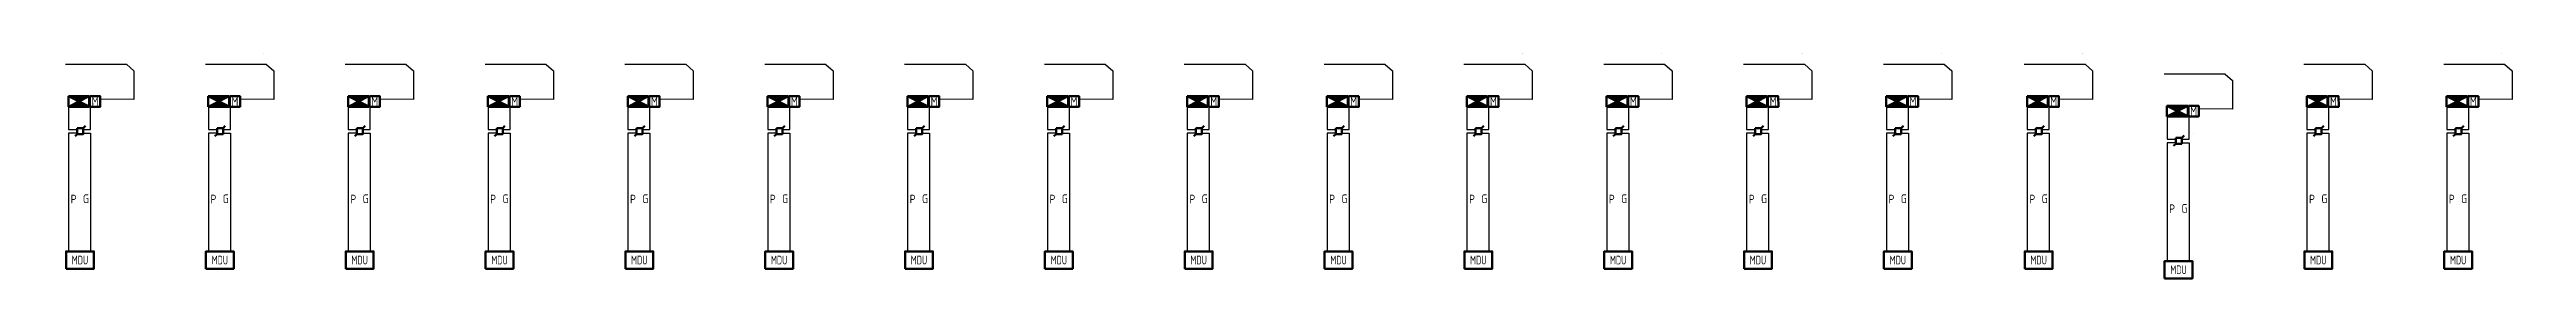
# Model space of a CAD drawing. Header units: millimetres. Extents: x 127230 to 906013, y -355313 to -209225.
# Drawn here: x 406056 to 477292, y -227132 to -220550 of the extents above; entities that cross this region are included whole.
import ezdxf
from ezdxf.enums import TextEntityAlignment as Align

# ---------------------------------------------------------------- set-up
doc = ezdxf.new("R2018")
doc.units = ezdxf.units.MM
doc.linetypes.add('Cплошная', pattern=[0])
for name, color, linetype, lineweight in [('14', 250, 'Continuous', 0), ('АТ_ПС_ИП_025', 1, 'Continuous', 25), ('АТ_ПС_ППКП_025', 5, 'Continuous', 25), ('АТ_ПС_Текст_025', 7, 'Continuous', 25), ('АТ_ПС_Трасса_100', 1, 'Continuous', 100)]:
    doc.layers.add(name, color=color, linetype=linetype, lineweight=lineweight)
doc.layers.add('ПС2', color=230, linetype='Continuous')
doc.styles.add('GLE_OASR_TextStyle', font='GOST2304A.ttf')
doc.styles.get("Standard").update_dxf_attribs({"font": 'gost_0.ttf'})
doc.styles.add('ГОСТ 2.304', font='CS_Gost2304.shx', dxfattribs={"width": 0.8})

msp = doc.modelspace()

# ---------------------------------------------------------------- texts
at = {"layer": 'АТ_ПС_Текст_025', "char_height": 250, "attachment_point": 5, "style": 'GLE_OASR_TextStyle'}
for s, insert in [('P', (406748, -224849)), ('G', (407104, -224840)), ('P', (410770, -224849)), ('G', (411125, -224840)), ('P', (414792, -224849)), ('G', (415147, -224840)), ('P', (418813, -224849)), ('G', (419169, -224840)), ('P', (422835, -224849)), ('G', (423190, -224840)), ('P', (426857, -224849)), ('G', (427212, -224840)), ('P', (430878, -224849)), ('G', (431234, -224840)), ('P', (434900, -224849)), ('G', (435255, -224840)), ('P', (438922, -224849)), ('G', (439277, -224840)), ('P', (442943, -224849)), ('G', (443299, -224840)), ('P', (446965, -224849)), ('G', (447320, -224840)), ('P', (450987, -224849)), ('G', (451342, -224840)), ('P', (455008, -224849)), ('G', (455364, -224840)), ('P', (459030, -224849)), ('G', (459385, -224840)), ('P', (463080, -224849)), ('G', (463435, -224840)), ('P', (467102, -225127)), ('G', (467457, -225119)), ('P', (471123, -224849)), ('G', (471479, -224840)), ('P', (475145, -224849)), ('G', (475500, -224840))]:
    msp.add_mtext_dynamic_manual_height_columns(s, width=1237.88, gutter_width=12.5, heights=[0], dxfattribs=dict(at, insert=insert))

# ---------------------------------------------------------------- blocks, each defined once
blk = doc.blocks.new('*U53')
at = {"color": 0, "lineweight": 30, "width": 1.001, "flags": 104}
blk.add_attdef('ТЕКСТ1', text='', height=2.5, dxfattribs=at).set_placement((0.55, 3.27), align=Align.TOP_LEFT)
at = {"color": 0, "lineweight": 0}
blk.add_wipeout([(0, 4.3), (16.02, 4.3), (16.02, 0), (0, 0)], dxfattribs=at)
blk = doc.blocks.new('*U54')
at = {"color": 0, "lineweight": 30, "width": 1.001, "flags": 104}
blk.add_attdef('ТЕКСТ1', text='', height=2.5, dxfattribs=at).set_placement((0.55, 3.27), align=Align.TOP_LEFT)
at = {"color": 0, "lineweight": 0}
blk.add_wipeout([(0, 4.3), (21.07, 4.3), (21.07, 0), (0, 0)], dxfattribs=at)
blk = doc.blocks.new('*U49')
at = {"linetype": 'Continuous', "lineweight": 25}
blk.add_wipeout([(-1.5, -1.5), (-1.5, 1.5), (1.5, 1.5), (1.5, -1.5)], dxfattribs=at)
at = {"color": 0, "linetype": 'Continuous', "lineweight": -2}
for p, q in [((1.5, 1.5), (2.6, 2.6)), ((-1.5, -1.5), (-2.6, -2.6))]:
    blk.add_line(p, q, dxfattribs=at)
blk.add_lwpolyline([(-1.5, 1.5), (1.5, 1.5), (1.5, -1.5), (-1.5, -1.5)], close=True, dxfattribs=at)
blk = doc.blocks.new('*U52')
at = {"linetype": 'Continuous', "lineweight": -2}
h = blk.add_hatch(color=0, dxfattribs=at)
h.dxf.hatch_style = 1
h.paths.add_polyline_path([(-6, 2.97), (-2.98, 1.48), (0, 2.97)])
h.paths.add_polyline_path([(-2.98, 1.48), (-6, -0.03), (0, -0.03), (0, 0)])
at = {"color": 0, "linetype": 'Continuous', "lineweight": -2}
for p, q in [((-6, -0.03), (-6, 2.97)), ((0, 2.97), (-6, 2.97)), ((-6, 2.97), (0, 0)), ((-6, -0.03), (0, 2.97)), ((0, -0.03), (0, 2.97)), ((0, 1.47), (0.18, 1.47)), ((-6, -0.03), (0, -0.03))]:
    blk.add_line(p, q, dxfattribs=at)
blk.add_lwpolyline([(0.18, 2.97), (3.18, 2.97), (3.18, -0.03), (0.18, -0.03)], close=True, dxfattribs=at)
at = {"color": 0, "linetype": 'Continuous', "lineweight": -2, "style": 'GLE_OASR_TextStyle'}
blk.add_text('М', height=2.5, dxfattribs=at).set_placement((1.68, 1.47), align=Align.MIDDLE_CENTER)
blk = doc.blocks.new('*U51')
at = {"color": 0, "linetype": 'Continuous', "lineweight": -2}
blk.add_lwpolyline([(-8, -0.03), (0, -0.03), (0, 4.97), (-8, 4.97)], close=True, dxfattribs=at)
at = {"color": 0, "linetype": 'Continuous', "lineweight": -2, "style": 'ГОСТ 2.304', "width": 0.8, "flags": 4}
blk.add_attdef('НАДПИСЬ', text='', height=2.5, dxfattribs=at).set_placement((-4, 2.47), align=Align.MIDDLE_CENTER)
blk = doc.blocks.new('*U50')
at = {"color": 0, "lineweight": 0}
blk.add_wipeout([(-2.08, 6.13), (-19.65, 6.12), (-19.65, 1.83), (-2.08, 1.83)], dxfattribs=at)
at = {"color": 0, "linetype": 'Cплошная', "lineweight": 25}
for q in [(-19.65, 1.83), (0, 0)]:
    blk.add_line((-2.08, 1.83), q, dxfattribs=at)
at = {"color": 0, "lineweight": 30, "flags": 104}
blk.add_attdef('ТЕКСТ1', text='', height=2.5, dxfattribs=at).set_placement((-2.99, 5.1), align=Align.TOP_RIGHT)

# ---------------------------------------------------------------- linework, layer by layer
at = {"layer": '14', "color": 6, "lineweight": 25}
for points in [[(406602, -222195), (406602, -222844), (406854, -222844)], [(410624, -222195), (410624, -222844), (410876, -222844)], [(414645, -222195), (414645, -222844), (414897, -222844)], [(418667, -222195), (418667, -222844), (418919, -222844)], [(422689, -222195), (422689, -222844), (422941, -222844)], [(426710, -222195), (426710, -222844), (426962, -222844)], [(430732, -222195), (430732, -222844), (430984, -222844)], [(434754, -222195), (434754, -222844), (435006, -222844)], [(438775, -222195), (438775, -222844), (439027, -222844)], [(442797, -222195), (442797, -222844), (443049, -222844)], [(446819, -222195), (446819, -222844), (447071, -222844)], [(450840, -222195), (450840, -222844), (451092, -222844)], [(454862, -222195), (454862, -222844), (455114, -222844)], [(458884, -222195), (458884, -222844), (459136, -222844)], [(462934, -222195), (462934, -222844), (463186, -222844)], [(470977, -222195), (470977, -222844), (471229, -222844)], [(474999, -222195), (474999, -222844), (475251, -222844)], [(466955, -222473), (466955, -223123), (467207, -223123)]]:
    msp.add_lwpolyline(points, dxfattribs=at)
at = {"layer": 'АТ_ПС_Трасса_100', "color": 92, "lineweight": 25, "ltscale": 100}
for points in [[(407026, -222844), (407235, -222844), (407235, -222196)], [(411048, -222844), (411256, -222844), (411256, -222196)], [(415070, -222844), (415278, -222844), (415278, -222196)], [(419091, -222844), (419300, -222844), (419300, -222196)], [(423113, -222844), (423321, -222844), (423321, -222196)], [(427135, -222844), (427343, -222844), (427343, -222196)], [(431156, -222844), (431365, -222844), (431365, -222196)], [(435178, -222844), (435386, -222844), (435386, -222196)], [(439200, -222844), (439408, -222844), (439408, -222196)], [(443221, -222844), (443430, -222844), (443430, -222196)], [(447243, -222844), (447451, -222844), (447451, -222196)], [(451265, -222844), (451473, -222844), (451473, -222196)], [(455286, -222844), (455495, -222844), (455495, -222196)], [(459308, -222844), (459516, -222844), (459516, -222196)], [(463358, -222844), (463566, -222844), (463566, -222196)], [(471401, -222844), (471610, -222844), (471610, -222196)], [(475423, -222844), (475631, -222844), (475631, -222196)], [(407026, -222951), (407235, -222951), (407235, -226353)], [(411048, -222951), (411256, -222951), (411256, -226353)], [(415070, -222951), (415278, -222951), (415278, -226353)], [(419091, -222951), (419300, -222951), (419300, -226353)], [(423113, -222951), (423321, -222951), (423321, -226353)], [(427135, -222951), (427343, -222951), (427343, -226353)], [(431156, -222951), (431365, -222951), (431365, -226353)], [(435178, -222951), (435386, -222951), (435386, -226353)], [(439200, -222951), (439408, -222951), (439408, -226353)], [(443221, -222951), (443430, -222951), (443430, -226353)], [(447243, -222951), (447451, -222951), (447451, -226353)], [(451265, -222951), (451473, -222951), (451473, -226353)], [(455286, -222951), (455495, -222951), (455495, -226353)], [(459308, -222951), (459516, -222951), (459516, -226353)], [(463358, -222951), (463566, -222951), (463566, -226353)], [(467380, -223123), (467588, -223123), (467588, -222474)], [(471401, -222951), (471610, -222951), (471610, -226353)], [(475423, -222951), (475631, -222951), (475631, -226353)], [(467380, -223230), (467588, -223230), (467588, -226632)]]:
    msp.add_lwpolyline(points, dxfattribs=at)
at = {"layer": 'АТ_ПС_Трасса_100', "color": 6, "lineweight": 25, "ltscale": 100}
for points in [[(406854, -222951), (406602, -222951), (406602, -226353)], [(410876, -222951), (410624, -222951), (410624, -226353)], [(414897, -222951), (414645, -222951), (414645, -226353)], [(418919, -222951), (418667, -222951), (418667, -226353)], [(422941, -222951), (422689, -222951), (422689, -226353)], [(426962, -222951), (426710, -222951), (426710, -226353)], [(430984, -222951), (430732, -222951), (430732, -226353)], [(435006, -222951), (434754, -222951), (434754, -226353)], [(439027, -222951), (438775, -222951), (438775, -226353)], [(443049, -222951), (442797, -222951), (442797, -226353)], [(447071, -222951), (446819, -222951), (446819, -226353)], [(451092, -222951), (450840, -222951), (450840, -226353)], [(455114, -222951), (454862, -222951), (454862, -226353)], [(459136, -222951), (458884, -222951), (458884, -226353)], [(463186, -222951), (462934, -222951), (462934, -226353)], [(471229, -222951), (470977, -222951), (470977, -226353)], [(475251, -222951), (474999, -222951), (474999, -226353)], [(467207, -223230), (466955, -223230), (466955, -226632)]]:
    msp.add_lwpolyline(points, dxfattribs=at)

# ---------------------------------------------------------------- block references
at = {"layer": 'АТ_ПС_Текст_025', "linetype": 'Continuous'}
ref = msp.add_blockref('*U50', (408482, -221163), dxfattribs=dict(at, xscale=100, yscale=100, zscale=100))
lines = msp.add_mtext('230 В AC*** ', dxfattribs={"layer": '0', "color": 0, "insert": (408183, -220653), "char_height": 2.5, "attachment_point": 1})
ref.add_attrib('ТЕКСТ1', '', (408183, -220653), dxfattribs={"flags": 104}).embed_mtext(lines)
ref = msp.add_blockref('*U50', (412504, -221163), dxfattribs=dict(at, xscale=100, yscale=100, zscale=100))
lines = msp.add_mtext('230 В AC*** ', dxfattribs={"layer": '0', "color": 0, "insert": (412205, -220653), "char_height": 2.5, "attachment_point": 1})
ref.add_attrib('ТЕКСТ1', '', (412205, -220653), dxfattribs={"flags": 104}).embed_mtext(lines)
ref = msp.add_blockref('*U50', (416525, -221163), dxfattribs=dict(at, xscale=100, yscale=100, zscale=100))
lines = msp.add_mtext('230 В AC*** ', dxfattribs={"layer": '0', "color": 0, "insert": (416226, -220653), "char_height": 2.5, "attachment_point": 1})
ref.add_attrib('ТЕКСТ1', '', (416226, -220653), dxfattribs={"flags": 104}).embed_mtext(lines)
ref = msp.add_blockref('*U50', (420547, -221163), dxfattribs=dict(at, xscale=100, yscale=100, zscale=100))
lines = msp.add_mtext('230 В AC*** ', dxfattribs={"layer": '0', "color": 0, "insert": (420248, -220653), "char_height": 2.5, "attachment_point": 1})
ref.add_attrib('ТЕКСТ1', '', (420248, -220653), dxfattribs={"flags": 104}).embed_mtext(lines)
ref = msp.add_blockref('*U50', (424569, -221163), dxfattribs=dict(at, xscale=100, yscale=100, zscale=100))
lines = msp.add_mtext('230 В AC*** ', dxfattribs={"layer": '0', "color": 0, "insert": (424270, -220653), "char_height": 2.5, "attachment_point": 1})
ref.add_attrib('ТЕКСТ1', '', (424270, -220653), dxfattribs={"flags": 104}).embed_mtext(lines)
ref = msp.add_blockref('*U50', (428590, -221163), dxfattribs=dict(at, xscale=100, yscale=100, zscale=100))
lines = msp.add_mtext('230 В AC*** ', dxfattribs={"layer": '0', "color": 0, "insert": (428291, -220653), "char_height": 2.5, "attachment_point": 1})
ref.add_attrib('ТЕКСТ1', '', (428291, -220653), dxfattribs={"flags": 104}).embed_mtext(lines)
ref = msp.add_blockref('*U50', (432612, -221163), dxfattribs=dict(at, xscale=100, yscale=100, zscale=100))
lines = msp.add_mtext('230 В AC*** ', dxfattribs={"layer": '0', "color": 0, "insert": (432313, -220653), "char_height": 2.5, "attachment_point": 1})
ref.add_attrib('ТЕКСТ1', '', (432313, -220653), dxfattribs={"flags": 104}).embed_mtext(lines)
ref = msp.add_blockref('*U50', (436634, -221163), dxfattribs=dict(at, xscale=100, yscale=100, zscale=100))
lines = msp.add_mtext('230 В AC*** ', dxfattribs={"layer": '0', "color": 0, "insert": (436335, -220653), "char_height": 2.5, "attachment_point": 1})
ref.add_attrib('ТЕКСТ1', '', (436335, -220653), dxfattribs={"flags": 104}).embed_mtext(lines)
ref = msp.add_blockref('*U50', (440655, -221163), dxfattribs=dict(at, xscale=100, yscale=100, zscale=100))
lines = msp.add_mtext('230 В AC*** ', dxfattribs={"layer": '0', "color": 0, "insert": (440356, -220653), "char_height": 2.5, "attachment_point": 1})
ref.add_attrib('ТЕКСТ1', '', (440356, -220653), dxfattribs={"flags": 104}).embed_mtext(lines)
ref = msp.add_blockref('*U50', (444677, -221163), dxfattribs=dict(at, xscale=100, yscale=100, zscale=100))
lines = msp.add_mtext('230 В AC*** ', dxfattribs={"layer": '0', "color": 0, "insert": (444378, -220653), "char_height": 2.5, "attachment_point": 1})
ref.add_attrib('ТЕКСТ1', '', (444378, -220653), dxfattribs={"flags": 104}).embed_mtext(lines)
ref = msp.add_blockref('*U50', (448699, -221163), dxfattribs=dict(at, xscale=100, yscale=100, zscale=100))
lines = msp.add_mtext('230 В AC*** ', dxfattribs={"layer": '0', "color": 0, "insert": (448400, -220653), "char_height": 2.5, "attachment_point": 1})
ref.add_attrib('ТЕКСТ1', '', (448400, -220653), dxfattribs={"flags": 104}).embed_mtext(lines)
ref = msp.add_blockref('*U50', (452720, -221163), dxfattribs=dict(at, xscale=100, yscale=100, zscale=100))
lines = msp.add_mtext('230 В AC*** ', dxfattribs={"layer": '0', "color": 0, "insert": (452421, -220653), "char_height": 2.5, "attachment_point": 1})
ref.add_attrib('ТЕКСТ1', '', (452421, -220653), dxfattribs={"flags": 104}).embed_mtext(lines)
ref = msp.add_blockref('*U50', (456742, -221163), dxfattribs=dict(at, xscale=100, yscale=100, zscale=100))
lines = msp.add_mtext('230 В AC*** ', dxfattribs={"layer": '0', "color": 0, "insert": (456443, -220653), "char_height": 2.5, "attachment_point": 1})
ref.add_attrib('ТЕКСТ1', '', (456443, -220653), dxfattribs={"flags": 104}).embed_mtext(lines)
ref = msp.add_blockref('*U50', (460764, -221163), dxfattribs=dict(at, xscale=100, yscale=100, zscale=100))
lines = msp.add_mtext('230 В AC*** ', dxfattribs={"layer": '0', "color": 0, "insert": (460465, -220653), "char_height": 2.5, "attachment_point": 1})
ref.add_attrib('ТЕКСТ1', '', (460465, -220653), dxfattribs={"flags": 104}).embed_mtext(lines)
ref = msp.add_blockref('*U50', (464814, -221163), dxfattribs=dict(at, xscale=100, yscale=100, zscale=100))
lines = msp.add_mtext('230 В AC*** ', dxfattribs={"layer": '0', "color": 0, "insert": (464515, -220653), "char_height": 2.5, "attachment_point": 1})
ref.add_attrib('ТЕКСТ1', '', (464515, -220653), dxfattribs={"flags": 104}).embed_mtext(lines)
ref = msp.add_blockref('*U50', (468835, -221441), dxfattribs=dict(at, xscale=100, yscale=100, zscale=100))
lines = msp.add_mtext('230 В AC*** ', dxfattribs={"layer": '0', "color": 0, "insert": (468536, -220931), "char_height": 2.5, "attachment_point": 1})
ref.add_attrib('ТЕКСТ1', '', (468536, -220931), dxfattribs={"flags": 104}).embed_mtext(lines)
ref = msp.add_blockref('*U50', (472857, -221163), dxfattribs=dict(at, xscale=100, yscale=100, zscale=100))
lines = msp.add_mtext('230 В AC*** ', dxfattribs={"layer": '0', "color": 0, "insert": (472558, -220653), "char_height": 2.5, "attachment_point": 1})
ref.add_attrib('ТЕКСТ1', '', (472558, -220653), dxfattribs={"flags": 104}).embed_mtext(lines)
ref = msp.add_blockref('*U50', (476879, -221163), dxfattribs=dict(at, xscale=100, yscale=100, zscale=100))
lines = msp.add_mtext('230 В AC*** ', dxfattribs={"layer": '0', "color": 0, "insert": (476580, -220653), "char_height": 2.5, "attachment_point": 1})
ref.add_attrib('ТЕКСТ1', '', (476580, -220653), dxfattribs={"flags": 104}).embed_mtext(lines)
at = {"layer": 'ПС2', "color": 5, "lineweight": 50, "transparency": 33554687, "xscale": 100, "yscale": 100, "zscale": 100, "rotation": 0.1250381865928775}
for p in [(407198, -222190), (411219, -222190), (415241, -222190), (419263, -222190), (423284, -222190), (427306, -222190), (431328, -222190), (435349, -222190), (439371, -222190), (443393, -222190), (447414, -222190), (451436, -222190), (455458, -222190), (459479, -222190), (463529, -222190), (467551, -222468), (471573, -222190), (475594, -222190)]:
    msp.add_blockref('*U52', p, dxfattribs=at)

msp.set_redraw_order([(e.dxf.handle, doc.entitydb.next_handle()) for e in msp.query("TEXT MTEXT ATTDEF DIMENSION ARC_DIMENSION")])  # texts and dimensions are drawn at this point

# ---------------------------------------------------------------- next in the draw order: linework, layer by layer
at = {"layer": '14', "color": 6, "lineweight": 25}
for points in [[(408482, -221163), (408482, -221982), (407515, -221977)], [(412504, -221163), (412504, -221982), (411537, -221977)], [(416525, -221163), (416525, -221982), (415558, -221977)], [(420547, -221163), (420547, -221982), (419580, -221977)], [(424569, -221163), (424569, -221982), (423602, -221977)], [(428590, -221163), (428590, -221982), (427623, -221977)], [(432612, -221163), (432612, -221982), (431645, -221977)], [(436634, -221163), (436634, -221982), (435667, -221977)], [(440655, -221163), (440655, -221982), (439688, -221977)], [(444677, -221163), (444677, -221982), (443710, -221977)], [(448699, -221163), (448699, -221982), (447732, -221977)], [(452720, -221163), (452720, -221982), (451753, -221977)], [(456742, -221163), (456742, -221982), (455775, -221977)], [(460764, -221163), (460764, -221982), (459797, -221977)], [(464814, -221163), (464814, -221982), (463847, -221977)], [(468835, -221441), (468835, -222260), (467868, -222255)], [(472857, -221163), (472857, -221982), (471890, -221977)], [(476879, -221163), (476879, -221982), (475912, -221977)]]:
    msp.add_lwpolyline(points, dxfattribs=at)

# ---------------------------------------------------------------- next in the draw order: block references
at = {"layer": 'АТ_ПС_Текст_025', "transparency": 33554636}
ref = msp.add_blockref('*U53', (407293, -223020), dxfattribs=dict(at, xscale=99.99980000000001, yscale=99.99980000000001, zscale=99.99980000000001))
lines = msp.add_mtext('\\W1.0010;*FA-XK-134', dxfattribs={"layer": '0', "color": 0, "insert": (407348, -222692), "char_height": 2.5, "attachment_point": 1})
ref.add_attrib('ТЕКСТ1', '', (407348, -222692), dxfattribs={"flags": 104}).embed_mtext(lines)
ref = msp.add_blockref('*U53', (411315, -223020), dxfattribs=dict(at, xscale=99.99980000000001, yscale=99.99980000000001, zscale=99.99980000000001))
lines = msp.add_mtext('\\W1.0010;*FA-XK-135', dxfattribs={"layer": '0', "color": 0, "insert": (411369, -222692), "char_height": 2.5, "attachment_point": 1})
ref.add_attrib('ТЕКСТ1', '', (411369, -222692), dxfattribs={"flags": 104}).embed_mtext(lines)
ref = msp.add_blockref('*U53', (415336, -223020), dxfattribs=dict(at, xscale=99.99980000000001, yscale=99.99980000000001, zscale=99.99980000000001))
lines = msp.add_mtext('\\W1.0010;*FA-XK-136', dxfattribs={"layer": '0', "color": 0, "insert": (415391, -222692), "char_height": 2.5, "attachment_point": 1})
ref.add_attrib('ТЕКСТ1', '', (415391, -222692), dxfattribs={"flags": 104}).embed_mtext(lines)
ref = msp.add_blockref('*U53', (419358, -223020), dxfattribs=dict(at, xscale=99.99980000000001, yscale=99.99980000000001, zscale=99.99980000000001))
lines = msp.add_mtext('\\W1.0010;*FA-XK-137', dxfattribs={"layer": '0', "color": 0, "insert": (419413, -222692), "char_height": 2.5, "attachment_point": 1})
ref.add_attrib('ТЕКСТ1', '', (419413, -222692), dxfattribs={"flags": 104}).embed_mtext(lines)
ref = msp.add_blockref('*U53', (423380, -223020), dxfattribs=dict(at, xscale=99.99980000000001, yscale=99.99980000000001, zscale=99.99980000000001))
lines = msp.add_mtext('\\W1.0010;*FA-XK-138', dxfattribs={"layer": '0', "color": 0, "insert": (423434, -222692), "char_height": 2.5, "attachment_point": 1})
ref.add_attrib('ТЕКСТ1', '', (423434, -222692), dxfattribs={"flags": 104}).embed_mtext(lines)
ref = msp.add_blockref('*U53', (427401, -223020), dxfattribs=dict(at, xscale=99.99980000000001, yscale=99.99980000000001, zscale=99.99980000000001))
lines = msp.add_mtext('\\W1.0010;*FA-XK-030', dxfattribs={"layer": '0', "color": 0, "insert": (427456, -222692), "char_height": 2.5, "attachment_point": 1})
ref.add_attrib('ТЕКСТ1', '', (427456, -222692), dxfattribs={"flags": 104}).embed_mtext(lines)
ref = msp.add_blockref('*U53', (431423, -223020), dxfattribs=dict(at, xscale=99.99980000000001, yscale=99.99980000000001, zscale=99.99980000000001))
lines = msp.add_mtext('\\W1.0010;*FA-XK-140', dxfattribs={"layer": '0', "color": 0, "insert": (431478, -222692), "char_height": 2.5, "attachment_point": 1})
ref.add_attrib('ТЕКСТ1', '', (431478, -222692), dxfattribs={"flags": 104}).embed_mtext(lines)
ref = msp.add_blockref('*U53', (435445, -223020), dxfattribs=dict(at, xscale=99.99980000000001, yscale=99.99980000000001, zscale=99.99980000000001))
lines = msp.add_mtext('\\W1.0010;*FA-XK-141', dxfattribs={"layer": '0', "color": 0, "insert": (435499, -222692), "char_height": 2.5, "attachment_point": 1})
ref.add_attrib('ТЕКСТ1', '', (435499, -222692), dxfattribs={"flags": 104}).embed_mtext(lines)
ref = msp.add_blockref('*U53', (439466, -223020), dxfattribs=dict(at, xscale=99.99980000000001, yscale=99.99980000000001, zscale=99.99980000000001))
lines = msp.add_mtext('\\W1.0010;*FA-XK-142', dxfattribs={"layer": '0', "color": 0, "insert": (439521, -222692), "char_height": 2.5, "attachment_point": 1})
ref.add_attrib('ТЕКСТ1', '', (439521, -222692), dxfattribs={"flags": 104}).embed_mtext(lines)
ref = msp.add_blockref('*U53', (443488, -223020), dxfattribs=dict(at, xscale=99.99980000000001, yscale=99.99980000000001, zscale=99.99980000000001))
lines = msp.add_mtext('\\W1.0010;*FA-XK-143', dxfattribs={"layer": '0', "color": 0, "insert": (443543, -222692), "char_height": 2.5, "attachment_point": 1})
ref.add_attrib('ТЕКСТ1', '', (443543, -222692), dxfattribs={"flags": 104}).embed_mtext(lines)
ref = msp.add_blockref('*U53', (447510, -223020), dxfattribs=dict(at, xscale=99.99980000000001, yscale=99.99980000000001, zscale=99.99980000000001))
lines = msp.add_mtext('\\W1.0010;*FA-XK-144', dxfattribs={"layer": '0', "color": 0, "insert": (447564, -222692), "char_height": 2.5, "attachment_point": 1})
ref.add_attrib('ТЕКСТ1', '', (447564, -222692), dxfattribs={"flags": 104}).embed_mtext(lines)
ref = msp.add_blockref('*U53', (451531, -223020), dxfattribs=dict(at, xscale=99.99980000000001, yscale=99.99980000000001, zscale=99.99980000000001))
lines = msp.add_mtext('\\W1.0010;*FA-XK-145', dxfattribs={"layer": '0', "color": 0, "insert": (451586, -222692), "char_height": 2.5, "attachment_point": 1})
ref.add_attrib('ТЕКСТ1', '', (451586, -222692), dxfattribs={"flags": 104}).embed_mtext(lines)
ref = msp.add_blockref('*U53', (455553, -223020), dxfattribs=dict(at, xscale=99.99980000000001, yscale=99.99980000000001, zscale=99.99980000000001))
lines = msp.add_mtext('\\W1.0010;*FA-XK-146', dxfattribs={"layer": '0', "color": 0, "insert": (455608, -222692), "char_height": 2.5, "attachment_point": 1})
ref.add_attrib('ТЕКСТ1', '', (455608, -222692), dxfattribs={"flags": 104}).embed_mtext(lines)
ref = msp.add_blockref('*U53', (459575, -223020), dxfattribs=dict(at, xscale=99.99980000000001, yscale=99.99980000000001, zscale=99.99980000000001))
lines = msp.add_mtext('\\W1.0010;*FA-XK-147', dxfattribs={"layer": '0', "color": 0, "insert": (459629, -222692), "char_height": 2.5, "attachment_point": 1})
ref.add_attrib('ТЕКСТ1', '', (459629, -222692), dxfattribs={"flags": 104}).embed_mtext(lines)
ref = msp.add_blockref('*U53', (463625, -223020), dxfattribs=dict(at, xscale=99.99980000000001, yscale=99.99980000000001, zscale=99.99980000000001))
lines = msp.add_mtext('\\W1.0010;*FA-XK-148', dxfattribs={"layer": '0', "color": 0, "insert": (463679, -222692), "char_height": 2.5, "attachment_point": 1})
ref.add_attrib('ТЕКСТ1', '', (463679, -222692), dxfattribs={"flags": 104}).embed_mtext(lines)
ref = msp.add_blockref('*U53', (467646, -223298), dxfattribs=dict(at, xscale=99.99980000000001, yscale=99.99980000000001, zscale=99.99980000000001))
lines = msp.add_mtext('\\W1.0010;*FA-XK-149', dxfattribs={"layer": '0', "color": 0, "insert": (467701, -222971), "char_height": 2.5, "attachment_point": 1})
ref.add_attrib('ТЕКСТ1', '', (467701, -222971), dxfattribs={"flags": 104}).embed_mtext(lines)
ref = msp.add_blockref('*U53', (471668, -223020), dxfattribs=dict(at, xscale=99.99980000000001, yscale=99.99980000000001, zscale=99.99980000000001))
lines = msp.add_mtext('\\W1.0010;*FA-XK-150', dxfattribs={"layer": '0', "color": 0, "insert": (471723, -222692), "char_height": 2.5, "attachment_point": 1})
ref.add_attrib('ТЕКСТ1', '', (471723, -222692), dxfattribs={"flags": 104}).embed_mtext(lines)
ref = msp.add_blockref('*U53', (475690, -223020), dxfattribs=dict(at, xscale=99.99980000000001, yscale=99.99980000000001, zscale=99.99980000000001))
lines = msp.add_mtext('\\W1.0010;*FA-XK-151', dxfattribs={"layer": '0', "color": 0, "insert": (475744, -222692), "char_height": 2.5, "attachment_point": 1})
ref.add_attrib('ТЕКСТ1', '', (475744, -222692), dxfattribs={"flags": 104}).embed_mtext(lines)
at = {"layer": 'АТ_ПС_Текст_025', "transparency": 33554636, "xscale": 99.99980000000001, "yscale": 99.99980000000001, "zscale": 99.99980000000001, "rotation": 90.0000000004073}
for p in [(406486, -225582), (407752, -225582), (410508, -225582), (411773, -225582), (414530, -225582), (415795, -225582), (418551, -225582), (419817, -225582), (422573, -225582), (423838, -225582), (426595, -225582), (427860, -225582), (430616, -225582), (431882, -225582), (434638, -225582), (435903, -225582), (438660, -225582), (439925, -225582), (442681, -225582), (443947, -225582), (446703, -225582), (447968, -225582), (450725, -225582), (451990, -225582), (454746, -225582), (456012, -225582), (458768, -225582), (460033, -225582), (462818, -225582), (464083, -225582), (470861, -225582), (472127, -225582), (474883, -225582), (476148, -225582), (466840, -225861), (468105, -225861)]:
    msp.add_blockref('*U54', p, dxfattribs=at)

# ---------------------------------------------------------------- next in the draw order: wipeouts: each hides what was drawn before it
at = {"lineweight": 25}
for points in [[(406531, -226353), (407331, -226353), (407331, -226853), (406531, -226853)], [(410553, -226353), (411353, -226353), (411353, -226853), (410553, -226853)], [(414574, -226353), (415374, -226353), (415374, -226853), (414574, -226853)], [(418596, -226353), (419396, -226353), (419396, -226853), (418596, -226853)], [(422618, -226353), (423418, -226353), (423418, -226853), (422618, -226853)], [(426639, -226353), (427439, -226353), (427439, -226853), (426639, -226853)], [(430661, -226353), (431461, -226353), (431461, -226853), (430661, -226853)], [(434683, -226353), (435483, -226353), (435483, -226853), (434683, -226853)], [(438704, -226353), (439504, -226353), (439504, -226853), (438704, -226853)], [(442726, -226353), (443526, -226353), (443526, -226853), (442726, -226853)], [(446748, -226353), (447548, -226353), (447548, -226853), (446748, -226853)], [(450769, -226353), (451569, -226353), (451569, -226853), (450769, -226853)], [(454791, -226353), (455591, -226353), (455591, -226853), (454791, -226853)], [(458813, -226353), (459613, -226353), (459613, -226853), (458813, -226853)], [(462863, -226353), (463663, -226353), (463663, -226853), (462863, -226853)], [(470906, -226353), (471706, -226353), (471706, -226853), (470906, -226853)], [(474928, -226353), (475728, -226353), (475728, -226853), (474928, -226853)], [(466884, -226632), (467684, -226632), (467684, -227132), (466884, -227132)]]:
    msp.add_wipeout(points, dxfattribs=at).dxf.layer = 'АТ_ПС_Трасса_100'

# ---------------------------------------------------------------- next in the draw order: block references
at = {"layer": 'АТ_ПС_ИП_025', "lineweight": 50, "xscale": 57.51779866433964, "yscale": 57.51779866433964, "zscale": 57.51779866433964}
for p in [(406940, -222894), (410962, -222894), (414984, -222894), (419005, -222894), (423027, -222894), (427049, -222894), (431070, -222894), (435092, -222894), (439114, -222894), (443135, -222894), (447157, -222894), (451179, -222894), (455200, -222894), (459222, -222894), (463272, -222894), (471315, -222894), (475337, -222894), (467294, -223172)]:
    msp.add_blockref('*U49', p, dxfattribs=at)
at = {"layer": 'АТ_ПС_ППКП_025', "color": 1, "linetype": 'Continuous', "lineweight": 50}
ref = msp.add_blockref('*U51', (407331, -226850), dxfattribs=dict(at, xscale=100, yscale=100, zscale=100))
ref.add_attrib('НАДПИСЬ', 'MDU', dxfattribs={"layer": '0', "color": 0, "linetype": 'Continuous', "lineweight": -2, "height": 250, "style": 'ГОСТ 2.304', "width": 0.8}).set_placement((406931, -226603), align=Align.MIDDLE_CENTER)
ref = msp.add_blockref('*U51', (411352, -226850), dxfattribs=dict(at, xscale=100, yscale=100, zscale=100))
ref.add_attrib('НАДПИСЬ', 'MDU', dxfattribs={"layer": '0', "color": 0, "linetype": 'Continuous', "lineweight": -2, "height": 250, "style": 'ГОСТ 2.304', "width": 0.8}).set_placement((410953, -226603), align=Align.MIDDLE_CENTER)
ref = msp.add_blockref('*U51', (415374, -226850), dxfattribs=dict(at, xscale=100, yscale=100, zscale=100))
ref.add_attrib('НАДПИСЬ', 'MDU', dxfattribs={"layer": '0', "color": 0, "linetype": 'Continuous', "lineweight": -2, "height": 250, "style": 'ГОСТ 2.304', "width": 0.8}).set_placement((414974, -226603), align=Align.MIDDLE_CENTER)
ref = msp.add_blockref('*U51', (419396, -226850), dxfattribs=dict(at, xscale=100, yscale=100, zscale=100))
ref.add_attrib('НАДПИСЬ', 'MDU', dxfattribs={"layer": '0', "color": 0, "linetype": 'Continuous', "lineweight": -2, "height": 250, "style": 'ГОСТ 2.304', "width": 0.8}).set_placement((418996, -226603), align=Align.MIDDLE_CENTER)
ref = msp.add_blockref('*U51', (423417, -226850), dxfattribs=dict(at, xscale=100, yscale=100, zscale=100))
ref.add_attrib('НАДПИСЬ', 'MDU', dxfattribs={"layer": '0', "color": 0, "linetype": 'Continuous', "lineweight": -2, "height": 250, "style": 'ГОСТ 2.304', "width": 0.8}).set_placement((423018, -226603), align=Align.MIDDLE_CENTER)
ref = msp.add_blockref('*U51', (427439, -226850), dxfattribs=dict(at, xscale=100, yscale=100, zscale=100))
ref.add_attrib('НАДПИСЬ', 'MDU', dxfattribs={"layer": '0', "color": 0, "linetype": 'Continuous', "lineweight": -2, "height": 250, "style": 'ГОСТ 2.304', "width": 0.8}).set_placement((427039, -226603), align=Align.MIDDLE_CENTER)
ref = msp.add_blockref('*U51', (431461, -226850), dxfattribs=dict(at, xscale=100, yscale=100, zscale=100))
ref.add_attrib('НАДПИСЬ', 'MDU', dxfattribs={"layer": '0', "color": 0, "linetype": 'Continuous', "lineweight": -2, "height": 250, "style": 'ГОСТ 2.304', "width": 0.8}).set_placement((431061, -226603), align=Align.MIDDLE_CENTER)
ref = msp.add_blockref('*U51', (435482, -226850), dxfattribs=dict(at, xscale=100, yscale=100, zscale=100))
ref.add_attrib('НАДПИСЬ', 'MDU', dxfattribs={"layer": '0', "color": 0, "linetype": 'Continuous', "lineweight": -2, "height": 250, "style": 'ГОСТ 2.304', "width": 0.8}).set_placement((435083, -226603), align=Align.MIDDLE_CENTER)
ref = msp.add_blockref('*U51', (439504, -226850), dxfattribs=dict(at, xscale=100, yscale=100, zscale=100))
ref.add_attrib('НАДПИСЬ', 'MDU', dxfattribs={"layer": '0', "color": 0, "linetype": 'Continuous', "lineweight": -2, "height": 250, "style": 'ГОСТ 2.304', "width": 0.8}).set_placement((439104, -226603), align=Align.MIDDLE_CENTER)
ref = msp.add_blockref('*U51', (443526, -226850), dxfattribs=dict(at, xscale=100, yscale=100, zscale=100))
ref.add_attrib('НАДПИСЬ', 'MDU', dxfattribs={"layer": '0', "color": 0, "linetype": 'Continuous', "lineweight": -2, "height": 250, "style": 'ГОСТ 2.304', "width": 0.8}).set_placement((443126, -226603), align=Align.MIDDLE_CENTER)
ref = msp.add_blockref('*U51', (447547, -226850), dxfattribs=dict(at, xscale=100, yscale=100, zscale=100))
ref.add_attrib('НАДПИСЬ', 'MDU', dxfattribs={"layer": '0', "color": 0, "linetype": 'Continuous', "lineweight": -2, "height": 250, "style": 'ГОСТ 2.304', "width": 0.8}).set_placement((447148, -226603), align=Align.MIDDLE_CENTER)
ref = msp.add_blockref('*U51', (451569, -226850), dxfattribs=dict(at, xscale=100, yscale=100, zscale=100))
ref.add_attrib('НАДПИСЬ', 'MDU', dxfattribs={"layer": '0', "color": 0, "linetype": 'Continuous', "lineweight": -2, "height": 250, "style": 'ГОСТ 2.304', "width": 0.8}).set_placement((451169, -226603), align=Align.MIDDLE_CENTER)
ref = msp.add_blockref('*U51', (455591, -226850), dxfattribs=dict(at, xscale=100, yscale=100, zscale=100))
ref.add_attrib('НАДПИСЬ', 'MDU', dxfattribs={"layer": '0', "color": 0, "linetype": 'Continuous', "lineweight": -2, "height": 250, "style": 'ГОСТ 2.304', "width": 0.8}).set_placement((455191, -226603), align=Align.MIDDLE_CENTER)
ref = msp.add_blockref('*U51', (459612, -226850), dxfattribs=dict(at, xscale=100, yscale=100, zscale=100))
ref.add_attrib('НАДПИСЬ', 'MDU', dxfattribs={"layer": '0', "color": 0, "linetype": 'Continuous', "lineweight": -2, "height": 250, "style": 'ГОСТ 2.304', "width": 0.8}).set_placement((459213, -226603), align=Align.MIDDLE_CENTER)
ref = msp.add_blockref('*U51', (463662, -226850), dxfattribs=dict(at, xscale=100, yscale=100, zscale=100))
ref.add_attrib('НАДПИСЬ', 'MDU', dxfattribs={"layer": '0', "color": 0, "linetype": 'Continuous', "lineweight": -2, "height": 250, "style": 'ГОСТ 2.304', "width": 0.8}).set_placement((463263, -226603), align=Align.MIDDLE_CENTER)
ref = msp.add_blockref('*U51', (471706, -226850), dxfattribs=dict(at, xscale=100, yscale=100, zscale=100))
ref.add_attrib('НАДПИСЬ', 'MDU', dxfattribs={"layer": '0', "color": 0, "linetype": 'Continuous', "lineweight": -2, "height": 250, "style": 'ГОСТ 2.304', "width": 0.8}).set_placement((471306, -226603), align=Align.MIDDLE_CENTER)
ref = msp.add_blockref('*U51', (475727, -226850), dxfattribs=dict(at, xscale=100, yscale=100, zscale=100))
ref.add_attrib('НАДПИСЬ', 'MDU', dxfattribs={"layer": '0', "color": 0, "linetype": 'Continuous', "lineweight": -2, "height": 250, "style": 'ГОСТ 2.304', "width": 0.8}).set_placement((475328, -226603), align=Align.MIDDLE_CENTER)
ref = msp.add_blockref('*U51', (467684, -227128), dxfattribs=dict(at, xscale=100, yscale=100, zscale=100))
ref.add_attrib('НАДПИСЬ', 'MDU', dxfattribs={"layer": '0', "color": 0, "linetype": 'Continuous', "lineweight": -2, "height": 250, "style": 'ГОСТ 2.304', "width": 0.8}).set_placement((467284, -226882), align=Align.MIDDLE_CENTER)

doc.saveas('drawing.dxf')
